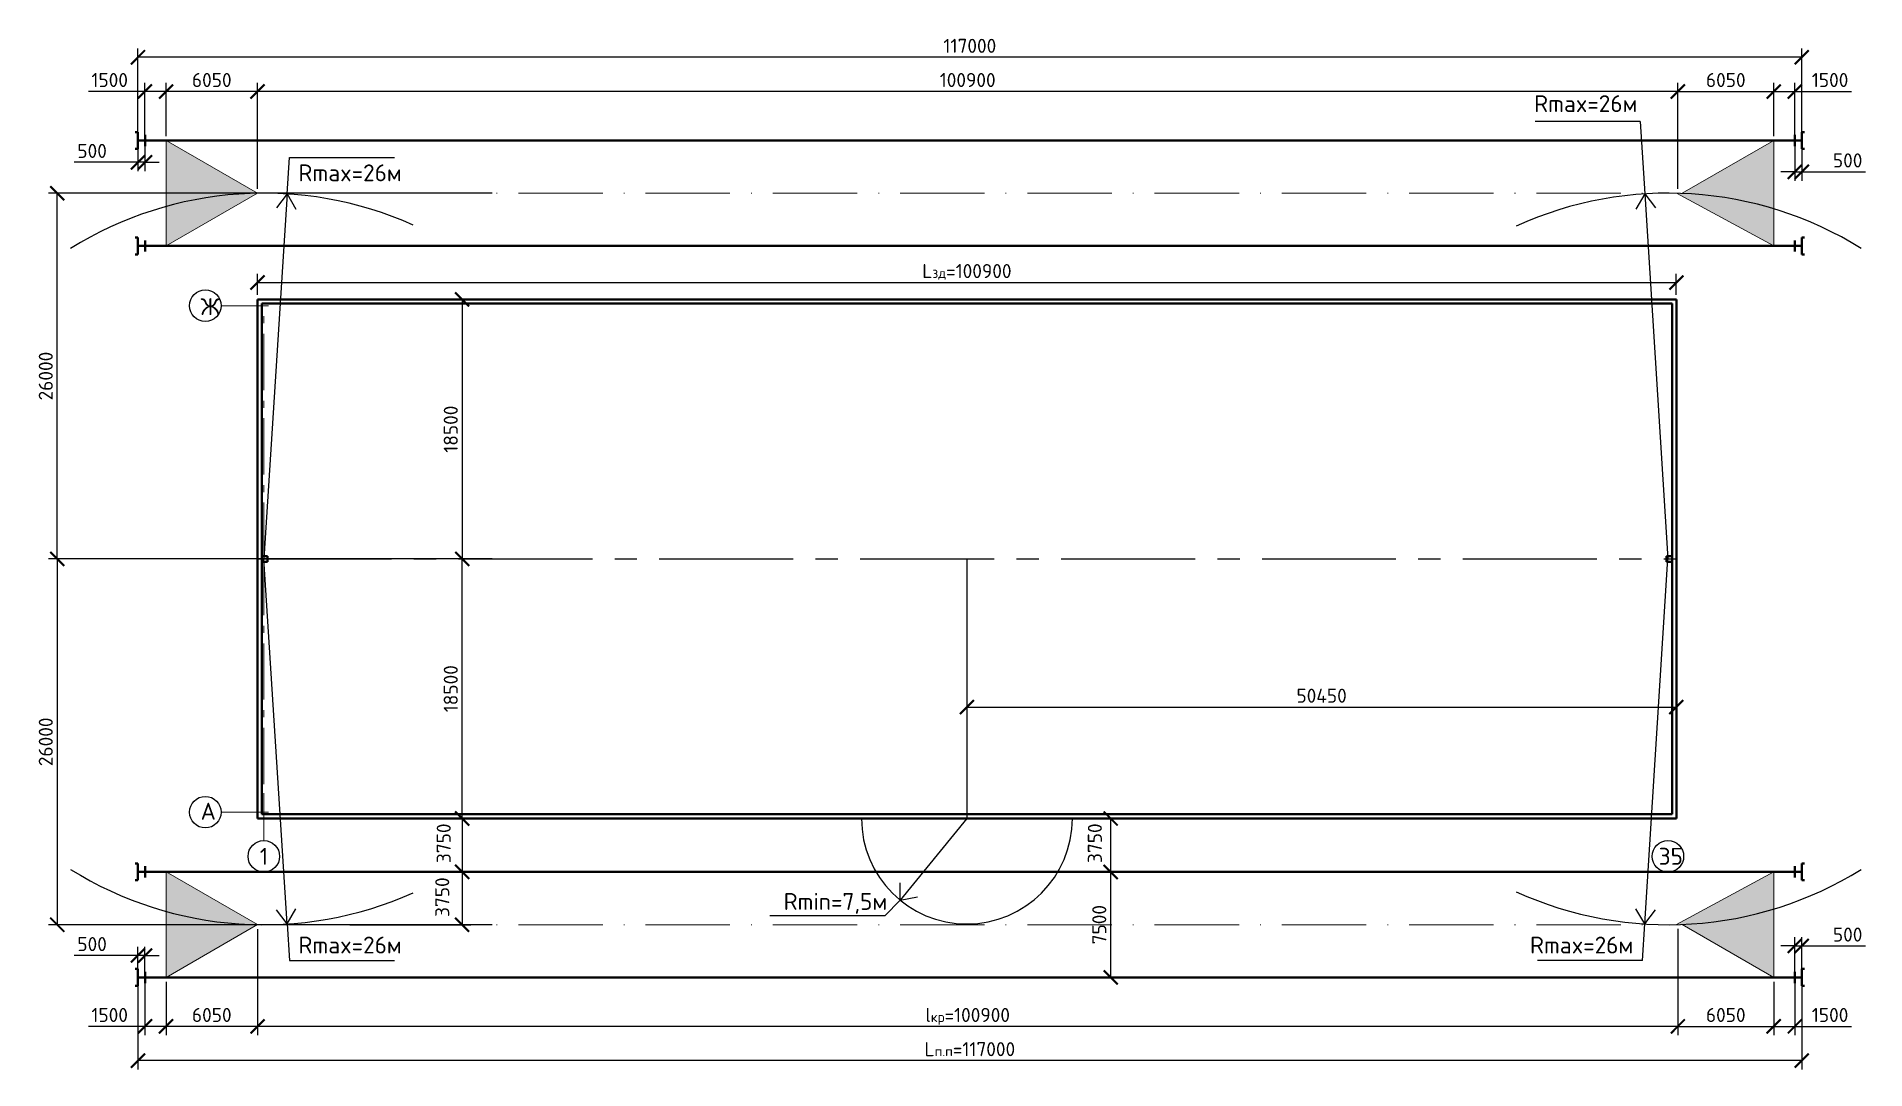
# Model space of a CAD drawing. Header units: millimetres. Extents: x -782 to 10910, y 3841 to 13237.
# Drawn here: x -256.9 to 3.2, y 3840.8 to 3987.6 of the extents above; entities that cross this region are included whole.
import ezdxf

# ---------------------------------------------------------------- set-up
doc = ezdxf.new("R2010")
doc.units = ezdxf.units.MM
for name, pattern in [('ACAD_ISO10W100', [18, 12, -3, 0, -3]), ('CENTER2', [28.575, 19.05, -3.175, 3.175, -3.175]), ('GOST2.303 6', [12, 8, -1.5, 1, -1.5])]:
    doc.linetypes.add(name, pattern=pattern)
doc.layers.add('1', color=7, linetype='Continuous')
doc.layers.add('Оbводка', color=1, linetype='Continuous', lineweight=90)
doc.styles.add('2.5', font='isocpeur.ttf', dxfattribs={"height": 2})
doc.styles.add('Isocpeur', font='isocpeur.ttf')
doc.dimstyles.new('М500 стройгенп', dxfattribs={"dimtxt": 2, "dimasz": 2, "dimexe": 1.25, "dimexo": 0.625, "dimtad": 1, "dimlfac": 500, "dimtxsty": '2.5', "dimblk": 'ARCHTICK', "dimcen": 2.5, "dimadec": 0, "dimazin": 0, "dimtfac": 1, "dimtmove": 0, "dimatfit": 3, "dimfxl": 1, "dimarcsym": 0})

msp = doc.modelspace()

# ---------------------------------------------------------------- texts
at = {"layer": '1', "char_height": 2.399996, "width": 335.51997649, "style": 'Isocpeur'}
for s, insert, attachment_point in [('Rmax=26м', (-29.209038, 3976.874297), 9), ('Rmax=26м', (-219.653589, 3967.035831), 7), ('Ж', (-233.561317, 3948.009723), 7), ('А', (-233.561317, 3878.678527), 1), ('1', (-225.156207, 3872.270255), 1), ('35', (-26.185271, 3872.270255), 1), ('Rmin=7,5м', (-150.645057, 3865.848402), 1), ('Rmax=26м', (-219.653589, 3859.652418), 1), ('Rmax=26м', (-29.798212, 3859.652418), 3)]:
    msp.add_mtext(s, dxfattribs=dict(at, insert=insert, attachment_point=attachment_point))

# ---------------------------------------------------------------- blocks, each defined once
blk = doc.blocks.new('_ArchTick')
at = {"color": 0, "linetype": 'ByBlock', "const_width": 0.15}
blk.add_lwpolyline([(-0.5, -0.5), (0.5, 0.5)], dxfattribs=at)
blk = doc.blocks.new('*D160')
at = {"color": 0, "lineweight": -2, "transparency": 16777216}
for p, q in [((-104.06, 3868.85), (-105.38, 3868.85)), ((-104.13, 3853.84), (-104.13, 3868.85)), ((-104.75, 3853.84), (-105.38, 3853.84))]:
    blk.add_line(p, q, dxfattribs=at)
at = {"layer": 'Defpoints', "color": 0, "lineweight": 25, "transparency": 16777216}
for p in [(-104.13, 3868.85), (-103.44, 3868.85), (-104.13, 3853.84)]:
    blk.add_point(p, dxfattribs=at)
at = {"color": 0, "lineweight": -2, "transparency": 16777216, "xscale": 2, "yscale": 2, "zscale": 2}
for p, rotation in [((-104.13, 3868.85), 90), ((-104.13, 3853.84), 270)]:
    blk.add_blockref('_ArchTick', p, dxfattribs=dict(at, rotation=rotation))
at = {"color": 0, "lineweight": 20, "transparency": 16777216, "insert": (-105.75, 3861.35), "char_height": 2, "attachment_point": 5, "rotation": 90, "style": '2.5'}
blk.add_mtext('7500', dxfattribs=at)
blk = doc.blocks.new('*D159')
at = {"color": 0, "lineweight": -2, "transparency": 16777216}
for p, q in [((-104.75, 3876.44), (-105.38, 3876.44)), ((-104.13, 3868.84), (-104.13, 3876.44)), ((-104.75, 3868.84), (-105.38, 3868.84))]:
    blk.add_line(p, q, dxfattribs=at)
at = {"layer": 'Defpoints', "color": 0, "lineweight": 25, "transparency": 16777216}
for p in [(-104.13, 3876.44), (-104.13, 3876.44), (-104.13, 3868.84)]:
    blk.add_point(p, dxfattribs=at)
at = {"color": 0, "lineweight": -2, "transparency": 16777216, "xscale": 2, "yscale": 2, "zscale": 2}
for p, rotation in [((-104.13, 3876.44), 90), ((-104.13, 3868.84), 270)]:
    blk.add_blockref('_ArchTick', p, dxfattribs=dict(at, rotation=rotation))
at = {"color": 0, "lineweight": 20, "transparency": 16777216, "insert": (-106.38, 3872.93), "char_height": 2, "attachment_point": 5, "rotation": 90, "style": '2.5'}
blk.add_mtext('3750', dxfattribs=at)
blk = doc.blocks.new('*D161')
at = {"color": 0, "lineweight": -2, "transparency": 16777216}
for p, q in [((-23.47, 3860.74), (-23.47, 3845.64)), ((-9.83, 3853.23), (-9.83, 3845.64)), ((-23.47, 3846.89), (-9.83, 3846.89))]:
    blk.add_line(p, q, dxfattribs=at)
at = {"layer": 'Defpoints', "color": 0, "lineweight": 25, "transparency": 16777216}
for p in [(-23.47, 3861.36), (-9.83, 3853.86), (-9.83, 3846.89)]:
    blk.add_point(p, dxfattribs=at)
at = {"color": 0, "lineweight": -2, "transparency": 16777216, "xscale": 2, "yscale": 2, "zscale": 2, "rotation": 180}
blk.add_blockref('_ArchTick', (-23.47, 3846.89), dxfattribs=at)
at = {"color": 0, "lineweight": -2, "transparency": 16777216, "xscale": 2, "yscale": 2, "zscale": 2}
blk.add_blockref('_ArchTick', (-9.83, 3846.89), dxfattribs=at)
at = {"color": 0, "lineweight": 20, "transparency": 16777216, "insert": (-16.65, 3848.51), "char_height": 2, "attachment_point": 5, "style": '2.5'}
blk.add_mtext('6050', dxfattribs=at)
blk = doc.blocks.new('*D162')
at = {"color": 0, "lineweight": -2, "transparency": 16777216}
for p, q in [((-6.83, 3853.23), (-6.83, 3845.64)), ((-9.83, 3850.6), (-9.83, 3845.64)), ((-9.83, 3846.89), (-6.83, 3846.89)), ((-6.83, 3846.89), (1.22, 3846.89))]:
    blk.add_line(p, q, dxfattribs=at)
at = {"layer": 'Defpoints', "color": 0, "lineweight": 25, "transparency": 16777216}
for p in [(-6.83, 3853.86), (-9.83, 3851.22), (-6.83, 3846.89)]:
    blk.add_point(p, dxfattribs=at)
at = {"color": 0, "lineweight": -2, "transparency": 16777216, "xscale": 2, "yscale": 2, "zscale": 2, "rotation": 180}
blk.add_blockref('_ArchTick', (-9.83, 3846.89), dxfattribs=at)
at = {"color": 0, "lineweight": -2, "transparency": 16777216, "xscale": 2, "yscale": 2, "zscale": 2}
blk.add_blockref('_ArchTick', (-6.83, 3846.89), dxfattribs=at)
at = {"color": 0, "lineweight": 20, "transparency": 16777216, "insert": (-1.81, 3848.51), "char_height": 2, "attachment_point": 5, "style": '2.5'}
blk.add_mtext('1500', dxfattribs=at)
blk = doc.blocks.new('*D163')
at = {"color": 0, "lineweight": -2, "transparency": 16777216}
for p, q in [((-6.83, 3858.32), (-8.83, 3858.32)), ((-6.83, 3854.48), (-6.83, 3859.57)), ((-6.83, 3858.32), (-5.83, 3858.32)), ((-5.83, 3854.48), (-5.83, 3859.57)), ((-5.83, 3858.32), (3.22, 3858.32))]:
    blk.add_line(p, q, dxfattribs=at)
at = {"layer": 'Defpoints', "color": 0, "lineweight": 25, "transparency": 16777216}
for p in [(-5.83, 3858.32), (-6.83, 3853.86), (-5.83, 3853.86)]:
    blk.add_point(p, dxfattribs=at)
at = {"color": 0, "lineweight": -2, "transparency": 16777216, "xscale": 2, "yscale": 2, "zscale": 2}
blk.add_blockref('_ArchTick', (-6.83, 3858.32), dxfattribs=at)
at = {"color": 0, "lineweight": -2, "transparency": 16777216, "xscale": 2, "yscale": 2, "zscale": 2, "rotation": 180}
blk.add_blockref('_ArchTick', (-5.83, 3858.32), dxfattribs=at)
at = {"color": 0, "lineweight": 20, "transparency": 16777216, "insert": (0.69, 3859.94), "char_height": 2, "attachment_point": 5, "style": '2.5'}
blk.add_mtext('500', dxfattribs=at)
blk = doc.blocks.new('*D164')
at = {"color": 0, "lineweight": -2, "transparency": 16777216}
for p, q in [((-192.1, 3913.34), (-255.21, 3913.34)), ((-253.96, 3913.34), (-253.96, 3861.34)), ((-192.1, 3861.34), (-255.21, 3861.34))]:
    blk.add_line(p, q, dxfattribs=at)
at = {"layer": 'Defpoints', "color": 0, "lineweight": 25, "transparency": 16777216}
for p in [(-191.48, 3913.34), (-253.96, 3861.34), (-191.48, 3861.34)]:
    blk.add_point(p, dxfattribs=at)
at = {"color": 0, "lineweight": -2, "transparency": 16777216, "xscale": 2, "yscale": 2, "zscale": 2}
for p, rotation in [((-253.96, 3913.34), 90), ((-253.96, 3861.34), 270)]:
    blk.add_blockref('_ArchTick', p, dxfattribs=dict(at, rotation=rotation))
at = {"color": 0, "lineweight": 25, "transparency": 16777216, "insert": (-255.59, 3887.34), "char_height": 2, "attachment_point": 5, "rotation": 90, "style": '2.5'}
blk.add_mtext('26000', dxfattribs=at)
blk = doc.blocks.new('*D165')
at = {"color": 0, "lineweight": -2, "transparency": 16777216}
for p, q in [((-212.34, 3868.85), (-195.12, 3868.85)), ((-196.37, 3868.85), (-196.37, 3861.34)), ((-212.34, 3861.34), (-195.12, 3861.34))]:
    blk.add_line(p, q, dxfattribs=at)
at = {"layer": 'Defpoints', "color": 0, "lineweight": 25, "transparency": 16777216}
for p in [(-212.97, 3868.85), (-212.97, 3861.34), (-196.37, 3861.34)]:
    blk.add_point(p, dxfattribs=at)
at = {"color": 0, "lineweight": -2, "transparency": 16777216, "xscale": 2, "yscale": 2, "zscale": 2}
for p, rotation in [((-196.37, 3868.85), 90), ((-196.37, 3861.34), 270)]:
    blk.add_blockref('_ArchTick', p, dxfattribs=dict(at, rotation=rotation))
at = {"color": 0, "lineweight": 25, "transparency": 16777216, "insert": (-199.2, 3865.26), "char_height": 2, "attachment_point": 5, "rotation": 90, "style": '2.5'}
blk.add_mtext('3750', dxfattribs=at)
blk = doc.blocks.new('*D187')
at = {"color": 0, "lineweight": -2, "transparency": 16777216}
for p, q in [((-225.48, 3860.72), (-225.48, 3845.64)), ((-23.47, 3860.74), (-23.47, 3845.64)), ((-23.47, 3846.89), (-225.48, 3846.89))]:
    blk.add_line(p, q, dxfattribs=at)
at = {"layer": 'Defpoints', "color": 0, "lineweight": 25, "transparency": 16777216}
for p in [(-225.48, 3861.34), (-23.47, 3861.36), (-225.48, 3846.89)]:
    blk.add_point(p, dxfattribs=at)
at = {"color": 0, "lineweight": -2, "transparency": 16777216, "xscale": 2, "yscale": 2, "zscale": 2, "rotation": 180}
blk.add_blockref('_ArchTick', (-225.48, 3846.89), dxfattribs=at)
at = {"color": 0, "lineweight": -2, "transparency": 16777216, "xscale": 2, "yscale": 2, "zscale": 2}
blk.add_blockref('_ArchTick', (-23.47, 3846.89), dxfattribs=at)
at = {"color": 0, "lineweight": 25, "transparency": 16777216, "insert": (-124.47, 3848.51), "char_height": 2, "attachment_point": 5, "style": '2.5'}
blk.add_mtext('l{\\H0.7x;\\S^ кр;}=100900', dxfattribs=at)
blk = doc.blocks.new('*D188')
at = {"color": 0, "lineweight": -2, "transparency": 16777216}
for p, q in [((-196.99, 3913.34), (-197.62, 3913.34)), ((-196.37, 3876.44), (-196.37, 3913.34)), ((-196.99, 3876.44), (-197.62, 3876.44))]:
    blk.add_line(p, q, dxfattribs=at)
at = {"layer": 'Defpoints', "color": 0, "lineweight": 25, "transparency": 16777216}
for p in [(-196.37, 3913.34), (-196.37, 3913.34), (-196.37, 3876.44)]:
    blk.add_point(p, dxfattribs=at)
at = {"color": 0, "lineweight": -2, "transparency": 16777216, "xscale": 2, "yscale": 2, "zscale": 2}
for p, rotation in [((-196.37, 3913.34), 90), ((-196.37, 3876.44), 270)]:
    blk.add_blockref('_ArchTick', p, dxfattribs=dict(at, rotation=rotation))
at = {"color": 0, "lineweight": 25, "transparency": 16777216, "insert": (-197.99, 3894.89), "char_height": 2, "attachment_point": 5, "rotation": 90, "style": '2.5'}
blk.add_mtext('18500', dxfattribs=at)
blk = doc.blocks.new('*D189')
at = {"color": 0, "lineweight": -2, "transparency": 16777216}
for p, q in [((-196.37, 3876.44), (-196.37, 3868.85)), ((-195.74, 3876.44), (-195.12, 3876.44)), ((-196.99, 3868.85), (-197.62, 3868.85))]:
    blk.add_line(p, q, dxfattribs=at)
at = {"layer": 'Defpoints', "color": 0, "lineweight": 25, "transparency": 16777216}
for p in [(-196.37, 3876.44), (-196.37, 3868.85), (-196.37, 3868.85)]:
    blk.add_point(p, dxfattribs=at)
at = {"color": 0, "lineweight": -2, "transparency": 16777216, "xscale": 2, "yscale": 2, "zscale": 2}
for p, rotation in [((-196.37, 3876.44), 90), ((-196.37, 3868.85), 270)]:
    blk.add_blockref('_ArchTick', p, dxfattribs=dict(at, rotation=rotation))
at = {"color": 0, "lineweight": 25, "transparency": 16777216, "insert": (-198.99, 3872.92), "char_height": 2, "attachment_point": 5, "rotation": 90, "style": '2.5'}
blk.add_mtext('3750', dxfattribs=at)
blk = doc.blocks.new('*D191')
at = {"color": 0, "lineweight": -2, "transparency": 16777216}
for p, q in [((-124.58, 3894.27), (-124.58, 3891.03)), ((-23.68, 3894.27), (-23.68, 3891.03)), ((-124.58, 3892.28), (-23.68, 3892.28))]:
    blk.add_line(p, q, dxfattribs=at)
at = {"layer": 'Defpoints', "color": 0, "lineweight": 25, "transparency": 16777216}
for p in [(-124.58, 3894.89), (-23.68, 3894.89), (-23.68, 3892.28)]:
    blk.add_point(p, dxfattribs=at)
at = {"color": 0, "lineweight": -2, "transparency": 16777216, "xscale": 2, "yscale": 2, "zscale": 2, "rotation": 180}
blk.add_blockref('_ArchTick', (-124.58, 3892.28), dxfattribs=at)
at = {"color": 0, "lineweight": -2, "transparency": 16777216, "xscale": 2, "yscale": 2, "zscale": 2}
blk.add_blockref('_ArchTick', (-23.68, 3892.28), dxfattribs=at)
at = {"color": 0, "lineweight": 25, "transparency": 16777216, "insert": (-74.13, 3893.9), "char_height": 2, "attachment_point": 5, "style": '2.5'}
blk.add_mtext('50450', dxfattribs=at)
blk = doc.blocks.new('*D192')
at = {"color": 0, "lineweight": -2, "transparency": 16777216}
for p, q in [((-242.48, 3853.23), (-242.48, 3840.77)), ((-5.83, 3853.23), (-5.83, 3840.77)), ((-5.83, 3842.02), (-242.48, 3842.02))]:
    blk.add_line(p, q, dxfattribs=at)
at = {"layer": 'Defpoints', "color": 0, "lineweight": 25, "transparency": 16777216}
for p in [(-242.48, 3853.85), (-5.83, 3853.86), (-242.48, 3842.02)]:
    blk.add_point(p, dxfattribs=at)
at = {"color": 0, "lineweight": -2, "transparency": 16777216, "xscale": 2, "yscale": 2, "zscale": 2, "rotation": 180}
blk.add_blockref('_ArchTick', (-242.48, 3842.02), dxfattribs=at)
at = {"color": 0, "lineweight": -2, "transparency": 16777216, "xscale": 2, "yscale": 2, "zscale": 2}
blk.add_blockref('_ArchTick', (-5.83, 3842.02), dxfattribs=at)
at = {"color": 0, "lineweight": 25, "transparency": 16777216, "insert": (-124.16, 3843.65), "char_height": 2, "attachment_point": 5, "style": '2.5'}
blk.add_mtext('L{\\H0.7x;\\S^ п.п;}=117000', dxfattribs=at)
blk = doc.blocks.new('*D193')
at = {"color": 0, "lineweight": -2, "transparency": 16777216}
for p, q in [((-238.48, 3853.23), (-238.48, 3845.64)), ((-225.48, 3853.23), (-225.48, 3845.64)), ((-225.48, 3846.89), (-238.48, 3846.89))]:
    blk.add_line(p, q, dxfattribs=at)
at = {"layer": 'Defpoints', "color": 0, "lineweight": 25, "transparency": 16777216}
for p in [(-238.48, 3853.85), (-225.48, 3853.85), (-238.48, 3846.89)]:
    blk.add_point(p, dxfattribs=at)
at = {"color": 0, "lineweight": -2, "transparency": 16777216, "xscale": 2, "yscale": 2, "zscale": 2, "rotation": 180}
blk.add_blockref('_ArchTick', (-238.48, 3846.89), dxfattribs=at)
at = {"color": 0, "lineweight": -2, "transparency": 16777216, "xscale": 2, "yscale": 2, "zscale": 2}
blk.add_blockref('_ArchTick', (-225.48, 3846.89), dxfattribs=at)
at = {"color": 0, "lineweight": 25, "transparency": 16777216, "insert": (-231.98, 3848.51), "char_height": 2, "attachment_point": 5, "style": '2.5'}
blk.add_mtext('6050', dxfattribs=at)
blk = doc.blocks.new('*D194')
at = {"color": 0, "lineweight": -2, "transparency": 16777216}
for p, q in [((-241.48, 3853.23), (-241.48, 3845.64)), ((-238.48, 3853.23), (-238.48, 3845.64)), ((-241.48, 3846.89), (-249.53, 3846.89)), ((-238.48, 3846.89), (-241.48, 3846.89))]:
    blk.add_line(p, q, dxfattribs=at)
at = {"layer": 'Defpoints', "color": 0, "lineweight": 25, "transparency": 16777216}
for p in [(-241.48, 3853.85), (-238.48, 3853.85), (-241.48, 3846.89)]:
    blk.add_point(p, dxfattribs=at)
at = {"color": 0, "lineweight": -2, "transparency": 16777216, "xscale": 2, "yscale": 2, "zscale": 2, "rotation": 180}
blk.add_blockref('_ArchTick', (-241.48, 3846.89), dxfattribs=at)
at = {"color": 0, "lineweight": -2, "transparency": 16777216, "xscale": 2, "yscale": 2, "zscale": 2}
blk.add_blockref('_ArchTick', (-238.48, 3846.89), dxfattribs=at)
at = {"color": 0, "lineweight": 25, "transparency": 16777216, "insert": (-246.5, 3848.51), "char_height": 2, "attachment_point": 5, "style": '2.5'}
blk.add_mtext('1500', dxfattribs=at)
blk = doc.blocks.new('*D195')
at = {"color": 0, "lineweight": -2, "transparency": 16777216}
for p, q in [((-242.48, 3854.48), (-242.48, 3858.21)), ((-241.48, 3854.48), (-241.48, 3858.21)), ((-242.48, 3856.96), (-251.53, 3856.96)), ((-241.48, 3856.96), (-242.48, 3856.96)), ((-241.48, 3856.96), (-239.48, 3856.96))]:
    blk.add_line(p, q, dxfattribs=at)
at = {"layer": 'Defpoints', "color": 0, "lineweight": 25, "transparency": 16777216}
for p in [(-242.48, 3856.96), (-242.48, 3853.85), (-241.48, 3853.85)]:
    blk.add_point(p, dxfattribs=at)
at = {"color": 0, "lineweight": -2, "transparency": 16777216, "xscale": 2, "yscale": 2, "zscale": 2}
blk.add_blockref('_ArchTick', (-242.48, 3856.96), dxfattribs=at)
at = {"color": 0, "lineweight": -2, "transparency": 16777216, "xscale": 2, "yscale": 2, "zscale": 2, "rotation": 180}
blk.add_blockref('_ArchTick', (-241.48, 3856.96), dxfattribs=at)
at = {"color": 0, "lineweight": 25, "transparency": 16777216, "insert": (-249, 3858.59), "char_height": 2, "attachment_point": 5, "style": '2.5'}
blk.add_mtext('500', dxfattribs=at)
blk = doc.blocks.new('*D198')
at = {"color": 0, "lineweight": -2, "transparency": 16777216}
for p, q in [((-23.47, 3965.95), (-23.47, 3981.05)), ((-23.47, 3979.8), (-9.83, 3979.8)), ((-9.83, 3973.46), (-9.83, 3981.05))]:
    blk.add_line(p, q, dxfattribs=at)
at = {"layer": 'Defpoints', "color": 0, "lineweight": 25, "transparency": 16777216}
for p in [(-9.83, 3979.8), (-9.83, 3972.83), (-23.47, 3965.33)]:
    blk.add_point(p, dxfattribs=at)
at = {"color": 0, "lineweight": -2, "transparency": 16777216, "xscale": 2, "yscale": 2, "zscale": 2, "rotation": 180}
blk.add_blockref('_ArchTick', (-23.47, 3979.8), dxfattribs=at)
at = {"color": 0, "lineweight": -2, "transparency": 16777216, "xscale": 2, "yscale": 2, "zscale": 2}
blk.add_blockref('_ArchTick', (-9.83, 3979.8), dxfattribs=at)
at = {"color": 0, "lineweight": 20, "transparency": 16777216, "insert": (-16.65, 3981.43), "char_height": 2, "attachment_point": 5, "style": '2.5'}
blk.add_mtext('6050', dxfattribs=at)
blk = doc.blocks.new('*D199')
at = {"color": 0, "lineweight": -2, "transparency": 16777216}
for p, q in [((-9.83, 3976.09), (-9.83, 3981.05)), ((-9.83, 3979.8), (-6.83, 3979.8)), ((-6.83, 3973.46), (-6.83, 3981.05)), ((-6.83, 3979.8), (1.22, 3979.8))]:
    blk.add_line(p, q, dxfattribs=at)
at = {"layer": 'Defpoints', "color": 0, "lineweight": 25, "transparency": 16777216}
for p in [(-6.83, 3979.8), (-9.83, 3975.47), (-6.83, 3972.83)]:
    blk.add_point(p, dxfattribs=at)
at = {"color": 0, "lineweight": -2, "transparency": 16777216, "xscale": 2, "yscale": 2, "zscale": 2, "rotation": 180}
blk.add_blockref('_ArchTick', (-9.83, 3979.8), dxfattribs=at)
at = {"color": 0, "lineweight": -2, "transparency": 16777216, "xscale": 2, "yscale": 2, "zscale": 2}
blk.add_blockref('_ArchTick', (-6.83, 3979.8), dxfattribs=at)
at = {"color": 0, "lineweight": 20, "transparency": 16777216, "insert": (-1.81, 3981.43), "char_height": 2, "attachment_point": 5, "style": '2.5'}
blk.add_mtext('1500', dxfattribs=at)
blk = doc.blocks.new('*D200')
at = {"color": 0, "lineweight": -2, "transparency": 16777216}
for p, q in [((-6.83, 3972.21), (-6.83, 3967.12)), ((-5.83, 3972.21), (-5.83, 3967.12)), ((-6.83, 3968.37), (-8.83, 3968.37)), ((-6.83, 3968.37), (-5.83, 3968.37)), ((-5.83, 3968.37), (3.22, 3968.37))]:
    blk.add_line(p, q, dxfattribs=at)
at = {"layer": 'Defpoints', "color": 0, "lineweight": 25, "transparency": 16777216}
for p in [(-6.83, 3972.83), (-5.83, 3972.83), (-5.83, 3968.37)]:
    blk.add_point(p, dxfattribs=at)
at = {"color": 0, "lineweight": -2, "transparency": 16777216, "xscale": 2, "yscale": 2, "zscale": 2}
blk.add_blockref('_ArchTick', (-6.83, 3968.37), dxfattribs=at)
at = {"color": 0, "lineweight": -2, "transparency": 16777216, "xscale": 2, "yscale": 2, "zscale": 2, "rotation": 180}
blk.add_blockref('_ArchTick', (-5.83, 3968.37), dxfattribs=at)
at = {"color": 0, "lineweight": 20, "transparency": 16777216, "insert": (0.69, 3970), "char_height": 2, "attachment_point": 5, "style": '2.5'}
blk.add_mtext('500', dxfattribs=at)
blk = doc.blocks.new('*D201')
at = {"color": 0, "lineweight": -2, "transparency": 16777216}
for p, q in [((-192.1, 3965.34), (-255.21, 3965.34)), ((-253.96, 3913.34), (-253.96, 3965.34)), ((-192.1, 3913.34), (-255.21, 3913.34))]:
    blk.add_line(p, q, dxfattribs=at)
at = {"layer": 'Defpoints', "color": 0, "lineweight": 25, "transparency": 16777216}
for p in [(-253.96, 3965.34), (-191.48, 3965.34), (-191.48, 3913.34)]:
    blk.add_point(p, dxfattribs=at)
at = {"color": 0, "lineweight": -2, "transparency": 16777216, "xscale": 2, "yscale": 2, "zscale": 2}
for p, rotation in [((-253.96, 3965.34), 90), ((-253.96, 3913.34), 270)]:
    blk.add_blockref('_ArchTick', p, dxfattribs=dict(at, rotation=rotation))
at = {"color": 0, "lineweight": 25, "transparency": 16777216, "insert": (-255.59, 3939.34), "char_height": 2, "attachment_point": 5, "rotation": 90, "style": '2.5'}
blk.add_mtext('26000', dxfattribs=at)
blk = doc.blocks.new('*D202')
at = {"color": 0, "lineweight": -2, "transparency": 16777216}
for p, q in [((-225.48, 3965.97), (-225.48, 3981.05)), ((-23.47, 3979.8), (-225.48, 3979.8)), ((-23.47, 3965.95), (-23.47, 3981.05))]:
    blk.add_line(p, q, dxfattribs=at)
at = {"layer": 'Defpoints', "color": 0, "lineweight": 25, "transparency": 16777216}
for p in [(-225.48, 3979.8), (-225.48, 3965.34), (-23.47, 3965.33)]:
    blk.add_point(p, dxfattribs=at)
at = {"color": 0, "lineweight": -2, "transparency": 16777216, "xscale": 2, "yscale": 2, "zscale": 2, "rotation": 180}
blk.add_blockref('_ArchTick', (-225.48, 3979.8), dxfattribs=at)
at = {"color": 0, "lineweight": -2, "transparency": 16777216, "xscale": 2, "yscale": 2, "zscale": 2}
blk.add_blockref('_ArchTick', (-23.47, 3979.8), dxfattribs=at)
at = {"color": 0, "lineweight": 25, "transparency": 16777216, "insert": (-124.47, 3981.43), "char_height": 2, "attachment_point": 5, "style": '2.5'}
blk.add_mtext('100900', dxfattribs=at)
blk = doc.blocks.new('*D196')
at = {"color": 0, "lineweight": -2, "transparency": 16777216}
for p, q in [((-196.99, 3950.24), (-197.62, 3950.24)), ((-196.37, 3950.24), (-196.37, 3913.34)), ((-196.99, 3913.34), (-197.62, 3913.34))]:
    blk.add_line(p, q, dxfattribs=at)
at = {"layer": 'Defpoints', "color": 0, "lineweight": 25, "transparency": 16777216}
for p in [(-196.37, 3950.24), (-196.37, 3913.34), (-196.37, 3913.34)]:
    blk.add_point(p, dxfattribs=at)
at = {"color": 0, "lineweight": -2, "transparency": 16777216, "xscale": 2, "yscale": 2, "zscale": 2}
for p, rotation in [((-196.37, 3950.24), 90), ((-196.37, 3913.34), 270)]:
    blk.add_blockref('_ArchTick', p, dxfattribs=dict(at, rotation=rotation))
at = {"color": 0, "lineweight": 25, "transparency": 16777216, "insert": (-197.99, 3931.79), "char_height": 2, "attachment_point": 5, "rotation": 90, "style": '2.5'}
blk.add_mtext('18500', dxfattribs=at)
blk = doc.blocks.new('*D203')
at = {"color": 0, "lineweight": -2, "transparency": 16777216}
for p, q in [((-242.48, 3973.46), (-242.48, 3985.92)), ((-5.83, 3973.46), (-5.83, 3985.92)), ((-5.83, 3984.67), (-242.48, 3984.67))]:
    blk.add_line(p, q, dxfattribs=at)
at = {"layer": 'Defpoints', "color": 0, "lineweight": 25, "transparency": 16777216}
for p in [(-242.48, 3984.67), (-242.48, 3972.84), (-5.83, 3972.83)]:
    blk.add_point(p, dxfattribs=at)
at = {"color": 0, "lineweight": -2, "transparency": 16777216, "xscale": 2, "yscale": 2, "zscale": 2, "rotation": 180}
blk.add_blockref('_ArchTick', (-242.48, 3984.67), dxfattribs=at)
at = {"color": 0, "lineweight": -2, "transparency": 16777216, "xscale": 2, "yscale": 2, "zscale": 2}
blk.add_blockref('_ArchTick', (-5.83, 3984.67), dxfattribs=at)
at = {"color": 0, "lineweight": 25, "transparency": 16777216, "insert": (-124.16, 3986.29), "char_height": 2, "attachment_point": 5, "style": '2.5'}
blk.add_mtext('117000', dxfattribs=at)
blk = doc.blocks.new('*D204')
at = {"color": 0, "lineweight": -2, "transparency": 16777216}
for p, q in [((-238.48, 3973.46), (-238.48, 3981.05)), ((-225.48, 3979.8), (-238.48, 3979.8)), ((-225.48, 3973.46), (-225.48, 3981.05))]:
    blk.add_line(p, q, dxfattribs=at)
at = {"layer": 'Defpoints', "color": 0, "lineweight": 25, "transparency": 16777216}
for p in [(-238.48, 3979.8), (-238.48, 3972.84), (-225.48, 3972.84)]:
    blk.add_point(p, dxfattribs=at)
at = {"color": 0, "lineweight": -2, "transparency": 16777216, "xscale": 2, "yscale": 2, "zscale": 2, "rotation": 180}
blk.add_blockref('_ArchTick', (-238.48, 3979.8), dxfattribs=at)
at = {"color": 0, "lineweight": -2, "transparency": 16777216, "xscale": 2, "yscale": 2, "zscale": 2}
blk.add_blockref('_ArchTick', (-225.48, 3979.8), dxfattribs=at)
at = {"color": 0, "lineweight": 25, "transparency": 16777216, "insert": (-231.98, 3981.43), "char_height": 2, "attachment_point": 5, "style": '2.5'}
blk.add_mtext('6050', dxfattribs=at)
blk = doc.blocks.new('*D205')
at = {"color": 0, "lineweight": -2, "transparency": 16777216}
for p, q in [((-241.48, 3979.8), (-249.53, 3979.8)), ((-241.48, 3973.46), (-241.48, 3981.05)), ((-238.48, 3979.8), (-241.48, 3979.8)), ((-238.48, 3973.46), (-238.48, 3981.05))]:
    blk.add_line(p, q, dxfattribs=at)
at = {"layer": 'Defpoints', "color": 0, "lineweight": 25, "transparency": 16777216}
for p in [(-241.48, 3979.8), (-241.48, 3972.84), (-238.48, 3972.84)]:
    blk.add_point(p, dxfattribs=at)
at = {"color": 0, "lineweight": -2, "transparency": 16777216, "xscale": 2, "yscale": 2, "zscale": 2, "rotation": 180}
blk.add_blockref('_ArchTick', (-241.48, 3979.8), dxfattribs=at)
at = {"color": 0, "lineweight": -2, "transparency": 16777216, "xscale": 2, "yscale": 2, "zscale": 2}
blk.add_blockref('_ArchTick', (-238.48, 3979.8), dxfattribs=at)
at = {"color": 0, "lineweight": 25, "transparency": 16777216, "insert": (-246.5, 3981.43), "char_height": 2, "attachment_point": 5, "style": '2.5'}
blk.add_mtext('1500', dxfattribs=at)
blk = doc.blocks.new('*D197')
at = {"color": 0, "lineweight": -2, "transparency": 16777216}
for p, q in [((-242.48, 3972.21), (-242.48, 3968.48)), ((-241.48, 3972.21), (-241.48, 3968.48)), ((-242.48, 3969.73), (-251.53, 3969.73)), ((-241.48, 3969.73), (-242.48, 3969.73)), ((-241.48, 3969.73), (-239.48, 3969.73))]:
    blk.add_line(p, q, dxfattribs=at)
at = {"layer": 'Defpoints', "color": 0, "lineweight": 25, "transparency": 16777216}
for p in [(-242.48, 3972.84), (-241.48, 3972.84), (-242.48, 3969.73)]:
    blk.add_point(p, dxfattribs=at)
at = {"color": 0, "lineweight": -2, "transparency": 16777216, "xscale": 2, "yscale": 2, "zscale": 2}
blk.add_blockref('_ArchTick', (-242.48, 3969.73), dxfattribs=at)
at = {"color": 0, "lineweight": -2, "transparency": 16777216, "xscale": 2, "yscale": 2, "zscale": 2, "rotation": 180}
blk.add_blockref('_ArchTick', (-241.48, 3969.73), dxfattribs=at)
at = {"color": 0, "lineweight": 25, "transparency": 16777216, "insert": (-249, 3971.35), "char_height": 2, "attachment_point": 5, "style": '2.5'}
blk.add_mtext('500', dxfattribs=at)
blk = doc.blocks.new('*D206')
at = {"color": 0, "lineweight": -2, "transparency": 16777216}
for p, q in [((-225.48, 3950.87), (-225.48, 3953.89)), ((-23.68, 3950.87), (-23.68, 3953.89)), ((-225.48, 3952.64), (-23.68, 3952.64))]:
    blk.add_line(p, q, dxfattribs=at)
at = {"layer": 'Defpoints', "color": 0, "lineweight": 25, "transparency": 16777216}
for p in [(-23.68, 3952.64), (-225.48, 3950.24), (-23.68, 3950.24)]:
    blk.add_point(p, dxfattribs=at)
at = {"color": 0, "lineweight": -2, "transparency": 16777216, "xscale": 2, "yscale": 2, "zscale": 2, "rotation": 180}
blk.add_blockref('_ArchTick', (-225.48, 3952.64), dxfattribs=at)
at = {"color": 0, "lineweight": -2, "transparency": 16777216, "xscale": 2, "yscale": 2, "zscale": 2}
blk.add_blockref('_ArchTick', (-23.68, 3952.64), dxfattribs=at)
at = {"color": 0, "lineweight": 25, "transparency": 16777216, "insert": (-124.58, 3954.27), "char_height": 2, "attachment_point": 5, "style": '2.5'}
blk.add_mtext('L{\\H0.7x;\\S^ зд;}=100900', dxfattribs=at)

# ---------------------------------------------------------------- dimensions: what is measured, and where the dimension line sits
at = {"lineweight": 25}
for base, p1, p2, text, picture, middle in [((-242.4759, 3984.66638), (-5.834898, 3972.833091), (-242.4759, 3972.836336), '117000', '*D203', (-124.155399, 3986.29138)), ((-238.475902, 3979.801002), (-225.4759, 3972.836336), (-238.475902, 3972.836336), '6050', '*D204', (-231.975901, 3981.426002)), ((-225.4759, 3979.801002), (-23.467587, 3965.325051), (-225.4759, 3965.344125), '100900', '*D202', (-124.471743, 3981.426002)), ((-23.6759, 3952.640985), (-225.4759, 3950.244125), (-23.6759, 3950.244125), 'L{\\H0.7x;\\S^ зд;}=<>', '*D206', (-124.5759, 3954.265985)), ((-225.4759, 3846.887247), (-23.467587, 3861.363199), (-225.4759, 3861.344125), 'l{\\H0.7x;\\S^ кр;}=100900', '*D187', (-124.471743, 3848.512247)), ((-242.4759, 3842.021869), (-5.834898, 3853.855158), (-242.4759, 3853.851914), 'L{\\H0.7x;\\S^ п.п;}=117000', '*D192', (-124.155399, 3843.646869)), ((-238.475902, 3846.887247), (-225.4759, 3853.851914), (-238.475902, 3853.851914), '6050', '*D193', (-231.975901, 3848.512247))]:
    dim = msp.add_linear_dim(base=base, p1=p1, p2=p2, text=text, dimstyle='М500 стройгенп', dxfattribs=at)
    dim.commit()
    dim.dimension.update_dxf_attribs({"geometry": picture, "text_midpoint": middle})
for base, p1, p2, picture, middle in [((-241.475902, 3979.801002), (-238.475902, 3972.836336), (-241.475902, 3972.836336), '*D205', (-246.500902, 3981.426002)), ((-242.4759, 3969.727083), (-241.475902, 3972.836336), (-242.4759, 3972.836336), '*D197', (-249.0009, 3971.352083)), ((-23.6759, 3892.277087), (-124.5759, 3894.894125), (-23.6759, 3894.894125), '*D191', (-74.1259, 3893.902087)), ((-242.4759, 3856.961167), (-241.475902, 3853.851914), (-242.4759, 3853.851914), '*D195', (-249.0009, 3858.586167)), ((-241.475902, 3846.887247), (-238.475902, 3853.851914), (-241.475902, 3853.851914), '*D194', (-246.500902, 3848.512247))]:
    dim = msp.add_linear_dim(base=base, p1=p1, p2=p2, dimstyle='М500 стройгенп', dxfattribs=at)
    dim.commit()
    dim.dimension.update_dxf_attribs({"geometry": picture, "text_midpoint": middle})
at = {"lineweight": 20}
for base, p1, p2, picture, middle in [((-9.834897, 3979.801002), (-23.467587, 3965.325051), (-9.834897, 3972.833091), '*D198', (-16.651242, 3981.426002)), ((-9.834897, 3846.887247), (-23.467587, 3861.363199), (-9.834897, 3853.855158), '*D161', (-16.651242, 3848.512247))]:
    dim = msp.add_linear_dim(base=base, p1=p1, p2=p2, text='6050', dimstyle='М500 стройгенп', dxfattribs=at)
    dim.commit()
    dim.dimension.update_dxf_attribs({"geometry": picture, "text_midpoint": middle})
for base, p1, p2, picture, middle in [((-6.834897, 3979.801002), (-9.834897, 3975.466483), (-6.834897, 3972.833091), '*D199', (-1.809897, 3981.426002)), ((-5.834898, 3968.373089), (-6.834897, 3972.833091), (-5.834898, 3972.833091), '*D200', (0.690102, 3969.998089)), ((-5.834898, 3858.31516), (-6.834897, 3853.855158), (-5.834898, 3853.855158), '*D163', (0.690102, 3859.94016)), ((-6.834897, 3846.887247), (-9.834897, 3851.221767), (-6.834897, 3853.855158), '*D162', (-1.809897, 3848.512247))]:
    dim = msp.add_linear_dim(base=base, p1=p1, p2=p2, dimstyle='М500 стройгенп', dxfattribs=at)
    dim.commit()
    dim.dimension.update_dxf_attribs({"geometry": picture, "text_midpoint": middle})
at = {"lineweight": 25}
for base, p2, angle, picture, middle in [((-253.96002, 3965.344125), (-191.479089, 3965.344125), 270, '*D201', (-255.58502, 3939.344125)), ((-253.96002, 3861.344125), (-191.479089, 3861.344125), 90, '*D164', (-255.58502, 3887.344125))]:
    dim = msp.add_linear_dim(base=base, p1=(-191.479089, 3913.344125), p2=p2, angle=angle, dimstyle='М500 стройгенп', dxfattribs=at)
    dim.commit()
    dim.dimension.update_dxf_attribs({"geometry": picture, "text_midpoint": middle})
for p1, angle, picture, middle in [((-196.369803, 3950.244125), 270, '*D196', (-197.994803, 3931.794125)), ((-196.369803, 3876.444125), 90, '*D188', (-197.994803, 3894.894125))]:
    dim = msp.add_linear_dim(base=(-196.369803, 3913.344125), p1=p1, p2=(-196.369803, 3913.344125), angle=angle, text='18500', dimstyle='М500 стройгенп', dxfattribs=at)
    dim.commit()
    dim.dimension.update_dxf_attribs({"geometry": picture, "text_midpoint": middle})
for base, p1, p2, picture, middle in [((-196.369682, 3868.85238), (-196.369803, 3876.444125), (-196.369682, 3868.85238), '*D189', (-198.994682, 3872.916201)), ((-196.369803, 3861.344125), (-212.969068, 3868.852114), (-212.96919, 3861.344125), '*D165', (-199.200724, 3865.261975))]:
    dim = msp.add_linear_dim(base=base, p1=p1, p2=p2, angle=90, text='3750', dimstyle='М500 стройгенп', override={"dimtmove": 2}, dxfattribs=at)
    dim.commit()
    dim.dimension.update_dxf_attribs({"geometry": picture, "text_midpoint": middle, "dimtype": 160})
at = {"lineweight": 20}
dim = msp.add_linear_dim(base=(-104.126106, 3876.444125), p1=(-104.126106, 3868.844125), p2=(-104.126106, 3876.444125), angle=90, text='3750', dimstyle='М500 стройгенп', override={"dimtmove": 2}, dxfattribs=at)
dim.commit()
dim.dimension.update_dxf_attribs({"geometry": '*D159', "text_midpoint": (-106.376547, 3872.933812), "dimtype": 160})
dim = msp.add_linear_dim(base=(-104.126106, 3868.853868), p1=(-104.126106, 3853.844125), p2=(-103.435565, 3868.853868), angle=90, text='7500', dimstyle='М500 стройгенп', dxfattribs=at)
dim.commit()
dim.dimension.update_dxf_attribs({"geometry": '*D160', "text_midpoint": (-105.751106, 3861.348996)})

# ---------------------------------------------------------------- hatches: boundary and pattern name
at = {"lineweight": 25}
h = msp.add_hatch(color=256, dxfattribs=at)
h.dxf.hatch_style = 1
h.paths.add_polyline_path([(-9.834897, 3957.833091), (-23.6759, 3965.330277, -0.0676942093), (-9.834897, 3963.12131)])
h.paths.add_polyline_path([(-9.834897, 3963.12131, 0.0638592796), (-22.882055, 3965.305885), (-9.834897, 3972.833091)])
h.paths.add_polyline_path([(-225.4759, 3965.336336, 0.0634071319), (-238.475902, 3963.451908), (-238.475902, 3972.836336)])
h.paths.add_polyline_path([(-238.475902, 3957.836336), (-238.475902, 3963.451908, -0.0634071319), (-225.4759, 3965.336336)])
h = msp.add_hatch(color=256, dxfattribs=at)
h.dxf.hatch_style = 1
h.paths.add_polyline_path([(-9.834897, 3868.855158), (-23.6759, 3861.357973, 0.0676942093), (-9.834897, 3863.566939)])
h.paths.add_polyline_path([(-9.834897, 3863.566939, -0.0638592796), (-22.882055, 3861.382364), (-9.834897, 3853.855158)])
h.paths.add_polyline_path([(-225.4759, 3861.351914, -0.0634071319), (-238.475902, 3863.236341), (-238.475902, 3853.851914)])
h.paths.add_polyline_path([(-238.475902, 3868.851914), (-238.475902, 3863.236341, 0.0634071319), (-225.4759, 3861.351914)])

# ---------------------------------------------------------------- linework, layer by layer
for p, q in [((-28.830165, 3975.55526), (-43.774719, 3975.55526)), ((-28.830165, 3975.55526), (-28.174468, 3965.239399)), ((-221.277333, 3965.239399), (-220.948405, 3970.414313)), ((-220.948405, 3970.414313), (-206.00385, 3970.414313)), ((-221.277333, 3965.239399), (-224.5759, 3913.344125)), ((-221.277333, 3965.239399), (-222.791397, 3963.250025)), ((-221.277333, 3965.239399), (-220.027333, 3963.074335)), ((-28.174468, 3965.239399), (-29.424468, 3963.074335)), ((-28.174468, 3965.239399), (-24.8759, 3913.344125)), ((-28.174468, 3965.239399), (-26.660403, 3963.250025)), ((-224.8759, 3913.344125), (-224.8759, 3913.744125)), ((-224.8759, 3913.744125), (-224.0759, 3913.744125)), ((-224.0759, 3913.744125), (-224.8759, 3913.744125)), ((-224.8759, 3913.344125), (-224.8759, 3912.944125)), ((-224.0759, 3912.944125), (-224.8759, 3912.944125)), ((-224.8759, 3912.944125), (-224.0759, 3912.944125)), ((-221.277333, 3861.448851), (-224.5759, 3913.344125)), ((-224.0759, 3913.744125), (-224.0759, 3912.944125)), ((-224.0759, 3912.944125), (-224.0759, 3913.744125)), ((-124.5759, 3913.344125), (-124.5759, 3876.444125)), ((-28.174468, 3861.448851), (-24.8759, 3913.344125)), ((-25.0759, 3913.744125), (-24.2759, 3913.744125)), ((-24.2759, 3913.744125), (-25.0759, 3913.744125)), ((-24.2759, 3912.944125), (-25.0759, 3912.944125)), ((-25.0759, 3912.944125), (-24.2759, 3912.944125)), ((-24.2759, 3913.744125), (-24.2759, 3912.944125)), ((-24.2759, 3912.944125), (-24.2759, 3913.744125)), ((-124.5759, 3876.444125), (-134.049339, 3864.814251)), ((-134.049339, 3864.814251), (-134.049339, 3867.314251)), ((-134.049339, 3864.814251), (-131.601008, 3865.319895)), ((-221.277333, 3861.448851), (-222.791397, 3863.438225)), ((-221.277333, 3861.448851), (-220.027333, 3863.613914)), ((-134.049339, 3864.814251), (-136.243599, 3862.619991)), ((-28.174468, 3861.448851), (-29.424468, 3863.613914)), ((-28.174468, 3861.448851), (-26.660403, 3863.438225)), ((-221.277333, 3861.448851), (-220.948405, 3856.273936)), ((-136.243599, 3862.619991), (-152.630771, 3862.619991)), ((-28.503396, 3856.273936), (-28.174468, 3861.448851)), ((-220.948405, 3856.273936), (-206.00385, 3856.273936)), ((-28.503396, 3856.273936), (-43.44795, 3856.273936))]:
    msp.add_line(p, q, dxfattribs=at)
at = {"lineweight": 40}
for p, q in [((-242.8759, 3974.036334), (-242.4759, 3974.036334)), ((-242.4759, 3974.036334), (-242.4759, 3971.636338)), ((-225.4759, 3972.836336), (-242.4759, 3972.836336)), ((-241.475902, 3972.036337), (-241.475902, 3973.636334)), ((-225.4759, 3972.836336), (-22.834898, 3972.836336)), ((-22.834898, 3972.833091), (-5.834898, 3972.833091)), ((-6.834897, 3972.033092), (-6.834897, 3973.63309)), ((-5.834898, 3974.033089), (-5.834898, 3971.633093)), ((-5.434899, 3974.033089), (-5.834898, 3974.033089)), ((-242.8759, 3971.636338), (-242.4759, 3971.636338)), ((-5.434899, 3971.633093), (-5.834898, 3971.633093)), ((-242.8759, 3959.036334), (-242.4759, 3959.036334)), ((-242.4759, 3959.036334), (-242.4759, 3956.636338)), ((-5.834898, 3959.033089), (-5.834898, 3956.633093)), ((-5.434899, 3959.033089), (-5.834898, 3959.033089)), ((-242.8759, 3956.636338), (-242.4759, 3956.636338)), ((-225.4759, 3957.836336), (-242.4759, 3957.836336)), ((-241.475902, 3957.036337), (-241.475902, 3958.636334)), ((-22.834898, 3957.833091), (-225.4759, 3957.836336)), ((-22.834898, 3957.833091), (-5.834898, 3957.833091)), ((-6.834897, 3957.033092), (-6.834897, 3958.63309)), ((-5.434899, 3956.633093), (-5.834898, 3956.633093)), ((-225.4759, 3949.644125), (-225.4759, 3950.244125)), ((-225.4759, 3950.244125), (-24.2759, 3950.244125)), ((-225.4759, 3946.902177), (-225.4759, 3949.644125)), ((-224.8759, 3949.644125), (-24.2759, 3949.644125)), ((-224.8759, 3913.344125), (-224.8759, 3949.644125)), ((-218.8759, 3949.644125), (-218.2759, 3949.644125)), ((-212.8759, 3949.644125), (-212.2759, 3949.644125)), ((-206.8759, 3949.644125), (-206.2759, 3949.644125)), ((-200.8759, 3949.644125), (-200.2759, 3949.644125)), ((-194.8759, 3949.644125), (-194.2759, 3949.644125)), ((-188.8759, 3949.644125), (-188.2759, 3949.644125)), ((-182.8759, 3949.644125), (-182.2759, 3949.644125)), ((-176.8759, 3949.644125), (-176.2759, 3949.644125)), ((-170.8759, 3949.644125), (-170.2759, 3949.644125)), ((-164.8759, 3949.644125), (-164.2759, 3949.644125)), ((-158.8759, 3949.644125), (-158.2759, 3949.644125)), ((-152.8759, 3949.644125), (-152.2759, 3949.644125)), ((-146.8759, 3949.644125), (-146.2759, 3949.644125)), ((-140.8759, 3949.644125), (-140.2759, 3949.644125)), ((-134.8759, 3949.644125), (-134.2759, 3949.644125)), ((-128.8759, 3949.644125), (-128.2759, 3949.644125)), ((-126.8759, 3949.644125), (-126.2759, 3949.644125)), ((-120.8759, 3949.644125), (-120.2759, 3949.644125)), ((-114.8759, 3949.644125), (-114.2759, 3949.644125)), ((-108.8759, 3949.644125), (-108.2759, 3949.644125)), ((-102.8759, 3949.644125), (-102.2759, 3949.644125)), ((-96.8759, 3949.644125), (-96.2759, 3949.644125)), ((-90.8759, 3949.644125), (-90.2759, 3949.644125)), ((-84.8759, 3949.644125), (-84.2759, 3949.644125)), ((-78.8759, 3949.644125), (-78.2759, 3949.644125)), ((-72.8759, 3949.644125), (-72.2759, 3949.644125)), ((-66.8759, 3949.644125), (-66.2759, 3949.644125)), ((-60.8759, 3949.644125), (-60.2759, 3949.644125)), ((-54.8759, 3949.644125), (-54.2759, 3949.644125)), ((-48.8759, 3949.644125), (-48.2759, 3949.644125)), ((-42.8759, 3949.644125), (-42.2759, 3949.644125)), ((-36.8759, 3949.644125), (-36.2759, 3949.644125)), ((-30.8759, 3949.644125), (-30.2759, 3949.644125)), ((-24.8759, 3949.644125), (-24.2759, 3949.644125)), ((-24.2759, 3950.244125), (-23.6759, 3950.244125)), ((-24.2759, 3949.644125), (-24.2759, 3949.044125)), ((-24.2759, 3949.644125), (-24.2759, 3913.344125)), ((-23.6759, 3950.244125), (-23.6759, 3913.344125)), ((-225.4759, 3913.344125), (-225.4759, 3946.902177)), ((-24.2759, 3937.644125), (-24.2759, 3937.044125)), ((-24.2759, 3925.644125), (-24.2759, 3925.044125)), ((-225.4759, 3913.344125), (-225.4759, 3879.786073)), ((-224.0759, 3913.744125), (-224.8759, 3913.744125)), ((-224.8759, 3913.744125), (-224.0759, 3913.744125)), ((-224.8759, 3913.644125), (-224.8759, 3913.044125)), ((-224.8759, 3913.044125), (-224.8759, 3913.644125)), ((-224.8759, 3913.344125), (-224.8759, 3877.044125)), ((-224.8759, 3912.944125), (-224.0759, 3912.944125)), ((-224.0759, 3912.944125), (-224.8759, 3912.944125)), ((-224.0759, 3912.944125), (-224.0759, 3913.744125)), ((-224.0759, 3913.744125), (-224.0759, 3912.944125)), ((-24.2759, 3913.744125), (-25.0759, 3913.744125)), ((-25.0759, 3912.944125), (-25.0759, 3913.744125)), ((-25.0759, 3913.744125), (-24.2759, 3913.744125)), ((-25.0759, 3913.744125), (-25.0759, 3912.944125)), ((-25.0759, 3912.944125), (-24.2759, 3912.944125)), ((-24.2759, 3912.944125), (-25.0759, 3912.944125)), ((-24.2759, 3912.944125), (-24.2759, 3913.744125)), ((-24.2759, 3913.744125), (-24.2759, 3912.944125)), ((-24.2759, 3913.044125), (-24.2759, 3913.644125)), ((-24.2759, 3913.644125), (-24.2759, 3913.044125)), ((-24.2759, 3877.044125), (-24.2759, 3913.344125)), ((-23.6759, 3876.444125), (-23.6759, 3913.344125)), ((-24.2759, 3901.044125), (-24.2759, 3901.644125)), ((-24.2759, 3889.044125), (-24.2759, 3889.644125)), ((-225.4759, 3879.786073), (-225.4759, 3877.044125)), ((-225.4759, 3877.044125), (-225.4759, 3876.444125)), ((-225.4759, 3876.444125), (-24.2759, 3876.444125)), ((-224.8759, 3877.044125), (-24.2759, 3877.044125)), ((-218.8759, 3877.044125), (-218.2759, 3877.044125)), ((-212.8759, 3877.044125), (-212.2759, 3877.044125)), ((-206.8759, 3877.044125), (-206.2759, 3877.044125)), ((-200.8759, 3877.044125), (-200.2759, 3877.044125)), ((-194.8759, 3877.044125), (-194.2759, 3877.044125)), ((-188.8759, 3877.044125), (-188.2759, 3877.044125)), ((-182.8759, 3877.044125), (-182.2759, 3877.044125)), ((-176.8759, 3877.044125), (-176.2759, 3877.044125)), ((-170.8759, 3877.044125), (-170.2759, 3877.044125)), ((-164.8759, 3877.044125), (-164.2759, 3877.044125)), ((-158.8759, 3877.044125), (-158.2759, 3877.044125)), ((-152.8759, 3877.044125), (-152.2759, 3877.044125)), ((-146.8759, 3877.044125), (-146.2759, 3877.044125)), ((-140.8759, 3877.044125), (-140.2759, 3877.044125)), ((-134.8759, 3877.044125), (-134.2759, 3877.044125)), ((-128.8759, 3877.044125), (-128.2759, 3877.044125)), ((-126.8759, 3877.044125), (-126.2759, 3877.044125)), ((-120.8759, 3877.044125), (-120.2759, 3877.044125)), ((-114.8759, 3877.044125), (-114.2759, 3877.044125)), ((-108.8759, 3877.044125), (-108.2759, 3877.044125)), ((-102.8759, 3877.044125), (-102.2759, 3877.044125)), ((-96.8759, 3877.044125), (-96.2759, 3877.044125)), ((-90.8759, 3877.044125), (-90.2759, 3877.044125)), ((-84.8759, 3877.044125), (-84.2759, 3877.044125)), ((-78.8759, 3877.044125), (-78.2759, 3877.044125)), ((-72.8759, 3877.044125), (-72.2759, 3877.044125)), ((-66.8759, 3877.044125), (-66.2759, 3877.044125)), ((-60.8759, 3877.044125), (-60.2759, 3877.044125)), ((-54.8759, 3877.044125), (-54.2759, 3877.044125)), ((-48.8759, 3877.044125), (-48.2759, 3877.044125)), ((-42.8759, 3877.044125), (-42.2759, 3877.044125)), ((-36.8759, 3877.044125), (-36.2759, 3877.044125)), ((-30.8759, 3877.044125), (-30.2759, 3877.044125)), ((-24.8759, 3877.044125), (-24.2759, 3877.044125)), ((-24.2759, 3877.044125), (-24.2759, 3877.644125)), ((-24.2759, 3876.444125), (-23.6759, 3876.444125)), ((-242.8759, 3870.051912), (-242.4759, 3870.051912)), ((-242.4759, 3867.651916), (-242.4759, 3870.051912)), ((-225.4759, 3868.851914), (-242.4759, 3868.851914)), ((-241.475902, 3869.651912), (-241.475902, 3868.051915)), ((-22.834898, 3868.855158), (-225.4759, 3868.851914)), ((-22.834898, 3868.855158), (-5.834898, 3868.855158)), ((-6.834897, 3869.655157), (-6.834897, 3868.05516)), ((-5.834898, 3867.65516), (-5.834898, 3870.055156)), ((-5.434899, 3870.055156), (-5.834898, 3870.055156)), ((-242.8759, 3867.651916), (-242.4759, 3867.651916)), ((-5.434899, 3867.65516), (-5.834898, 3867.65516)), ((-242.8759, 3855.051912), (-242.4759, 3855.051912)), ((-242.4759, 3852.651916), (-242.4759, 3855.051912)), ((-5.834898, 3852.65516), (-5.834898, 3855.055156)), ((-5.434899, 3855.055156), (-5.834898, 3855.055156)), ((-242.8759, 3852.651916), (-242.4759, 3852.651916)), ((-225.4759, 3853.851914), (-242.4759, 3853.851914)), ((-241.475902, 3854.651912), (-241.475902, 3853.051915)), ((-225.4759, 3853.851914), (-22.834898, 3853.851914)), ((-22.834898, 3853.855158), (-5.834898, 3853.855158)), ((-6.834897, 3854.655157), (-6.834897, 3853.05516)), ((-5.434899, 3852.65516), (-5.834898, 3852.65516))]:
    msp.add_line(p, q, dxfattribs=at)
at = {"lineweight": 20}
for p, q in [((-238.475902, 3972.036337), (-238.475902, 3972.836336)), ((-238.475902, 3957.836336), (-238.475902, 3972.836336)), ((-225.4759, 3965.336336), (-238.475902, 3972.836336)), ((-22.834898, 3965.333091), (-9.834897, 3972.833091)), ((-9.834897, 3972.033092), (-9.834897, 3972.833091)), ((-9.834897, 3957.833091), (-9.834897, 3972.833091)), ((-225.4759, 3965.336336), (-238.475902, 3957.836336)), ((-23.6759, 3965.330277), (-9.834897, 3957.833091)), ((-238.475902, 3868.851914), (-238.475902, 3853.851914)), ((-225.4759, 3861.351914), (-238.475902, 3868.851914)), ((-23.6759, 3861.357973), (-9.834897, 3868.855158)), ((-9.834897, 3868.855158), (-9.834897, 3853.855158)), ((-225.4759, 3861.351914), (-238.475902, 3853.851914)), ((-22.834898, 3861.355158), (-9.834897, 3853.855158)), ((-238.475902, 3854.651912), (-238.475902, 3853.851914)), ((-9.834897, 3854.655157), (-9.834897, 3853.855158))]:
    msp.add_line(p, q, dxfattribs=at)
at = {"linetype": 'ACAD_ISO10W100', "lineweight": 20}
for p, q in [((-224.5759, 3965.344125), (-24.5759, 3965.344125)), ((-230.684666, 3949.344125), (-223.919516, 3949.344125)), ((-230.684666, 3877.344125), (-223.919516, 3877.344125)), ((-224.5759, 3861.344125), (-24.5759, 3861.344125))]:
    msp.add_line(p, q, dxfattribs=at)
at = {"color": 1, "lineweight": 25}
for p, q in [((-223.6759, 3949.644125), (-224.5759, 3949.644125)), ((-223.6759, 3877.044125), (-224.5759, 3877.044125))]:
    msp.add_line(p, q, dxfattribs=at)
at = {"linetype": 'GOST2.303 6', "lineweight": 20}
for p, q in [((-224.5759, 3913.344125), (-224.5759, 3949.344125)), ((-224.5759, 3913.344125), (-224.5759, 3877.344125)), ((-224.5759, 3873.295935), (-224.5759, 3880.061085))]:
    msp.add_line(p, q, dxfattribs=at)
at = {"linetype": 'CENTER2', "lineweight": 25}
msp.add_line((-225.4759, 3913.344125), (-23.6759, 3913.344125), dxfattribs=at)
msp.add_line((-225.4759, 3913.344125), (-23.6759, 3913.344125), dxfattribs=at)
at = {"lineweight": 25}
for centre, radius, start, end in [((-224.5759, 3913.344125), 52, 65.89217617, 121.90571242), ((-24.8759, 3913.344125), 52, 58.09428758, 114.50662939), ((-124.5759, 3876.444125), 15, 180, 0), ((-224.5759, 3913.344125), 52, 238.09428758, 294.10782383), ((-24.8759, 3913.344125), 52, 245.49337061, 301.90571242)]:
    msp.add_arc(centre, radius, start, end, dxfattribs=at)
at = {"layer": 'Оbводка', "color": 0, "lineweight": -2}
for centre in [(-232.890413, 3949.344125), (-232.890413, 3877.344125), (-224.5759, 3871.055939), (-24.8759, 3871.055939)]:
    msp.add_circle(centre, 2.239996, dxfattribs=at)

msp.set_redraw_order([(e.dxf.handle, doc.entitydb.next_handle()) for e in msp.query("TEXT MTEXT ATTDEF DIMENSION ARC_DIMENSION")])  # texts and dimensions are drawn at this point

doc.saveas('drawing.dxf')
